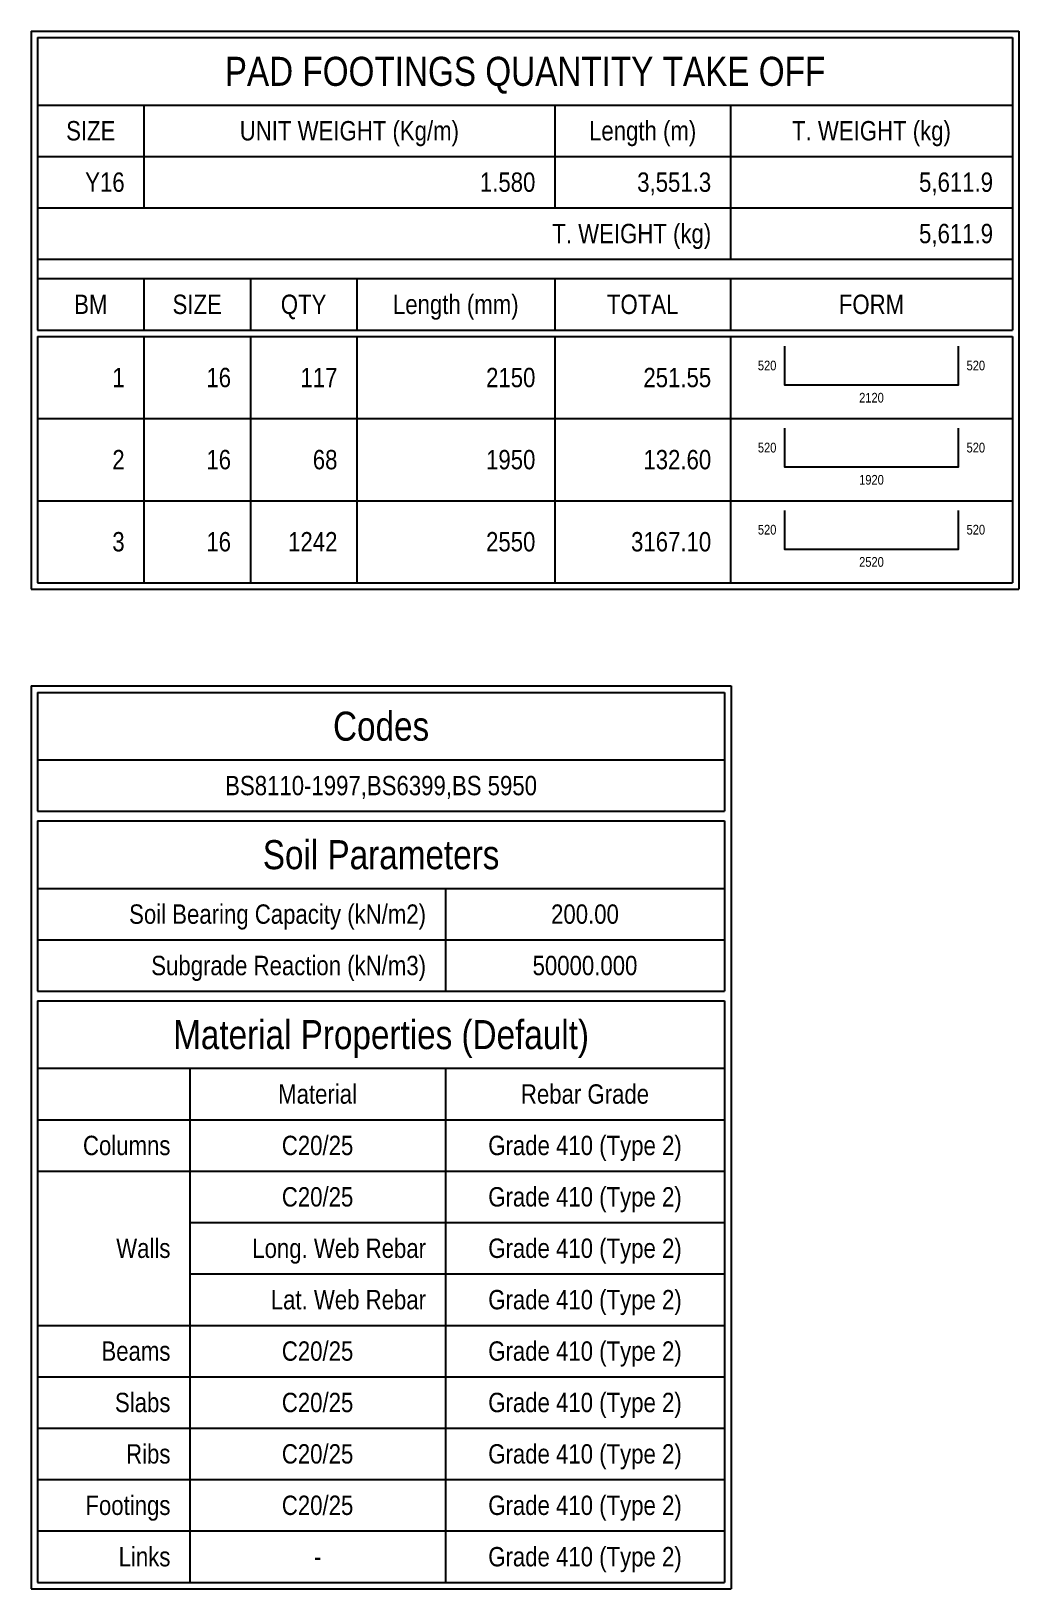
# Model space of a CAD drawing. Extents: x 0 to 206258, y -403073 to 0.
# Drawn here: x 48155 to 53258, y -402643 to -394594 of the extents above; entities that cross this region are included whole.
import ezdxf
from ezdxf.enums import TextEntityAlignment as Align

# ---------------------------------------------------------------- set-up
doc = ezdxf.new("R2010")
doc.units = 0
doc.header["$LTSCALE"] = 1000
for name, color, linetype in [('Quantity Table Header', 1, 'Continuous'), ('Quantity Table Title', 1, 'Continuous'), ('Section Small Text', 5, 'Continuous')]:
    doc.layers.add(name, color=color, linetype=linetype)
for name, color, linetype, true_color in [('Quantity Table Line', 171, 'Continuous', 0xaaaaff), ('Quantity Table Rebar Line', 112, 'Continuous', 0x00bd5e), ('Quantity Table Text', 8, 'Continuous', 0x414141)]:
    doc.layers.add(name, color=color, linetype=linetype, true_color=true_color)
doc.styles.add('Quantity Table Header', font='ARIALN.TTF', dxfattribs={"height": 100})
doc.styles.add('Quantity Table Text', font='ARIALN.TTF', dxfattribs={"height": 100})
doc.styles.add('Quantity Table Title', font='ARIALN.TTF', dxfattribs={"height": 150})
doc.styles.add('Section Small Text', font='ARIALN.TTF', dxfattribs={"height": 50})

msp = doc.modelspace()

# ---------------------------------------------------------------- texts
at = {"layer": 'Quantity Table Header', "transparency": 33554687, "style": 'Quantity Table Header'}
for s, p in [('SIZE', (48462.983, -395108.867)), ('UNIT WEIGHT (Kg/m)', (49799.039, -395108.867)), ('Length (m)', (51314.425, -395108.867)), ('T. WEIGHT (kg)', (52496.793, -395108.867)), ('BM', (48462.983, -396005.742)), ('SIZE', (49012.7, -396005.742)), ('QTY', (49562.516, -396005.742)), ('Length (mm)', (50348.855, -396005.742)), ('TOTAL', (51314.425, -396005.742)), ('FORM', (52496.793, -396005.742)), ('Material', (49634.771, -400086.21)), ('Rebar Grade', (51016.487, -400086.21))]:
    msp.add_text(s, height=100, dxfattribs=at).set_placement(p, align=Align.MIDDLE_CENTER)
for s, p in [('T. WEIGHT (kg)', (51668.614, -395640.117)), ('5,611.9', (53124.972, -395640.117)), ('Columns', (48874.43, -400351.835)), ('Walls', (48874.43, -400883.085)), ('Long. Web Rebar', (50195.111, -400883.085)), ('Lat. Web Rebar', (50195.111, -401148.71)), ('Beams', (48874.43, -401414.335)), ('Slabs', (48874.43, -401679.96)), ('Ribs', (48874.43, -401945.585)), ('Footings', (48874.43, -402211.21)), ('Links', (48874.43, -402476.835))]:
    msp.add_text(s, height=100, dxfattribs=at).set_placement(p, align=Align.MIDDLE_RIGHT)
at = {"layer": 'Quantity Table Text', "transparency": 33554687, "style": 'Quantity Table Text'}
for s, p in [('Y16', (48637.842, -395374.492)), ('     1.580', (50760.237, -395374.492)), ('3,551.3', (51668.614, -395374.492)), ('5,611.9', (53124.972, -395374.492)), ('1', (48637.842, -396383.997)), ('16', (49187.559, -396383.997)), ('117', (49737.472, -396383.997)), ('2150', (50760.237, -396383.997)), ('251.55', (51668.614, -396383.997)), ('2', (48637.842, -396808.216)), ('16', (49187.559, -396808.216)), ('68', (49737.472, -396808.216)), ('1950', (50760.237, -396808.216)), ('132.60', (51668.614, -396808.216)), ('3', (48637.842, -397232.434)), ('16', (49187.559, -397232.434)), ('1242', (49737.472, -397232.434)), ('2550', (50760.237, -397232.434)), ('3167.10', (51668.614, -397232.434)), ('Soil Bearing Capacity (kN/m2)', (50195.111, -399156.523)), ('Subgrade Reaction (kN/m3)', (50195.111, -399422.148))]:
    msp.add_text(s, height=100, dxfattribs=at).set_placement(p, align=Align.MIDDLE_RIGHT)
for s, p in [('BS8110-1997,BS6399,BS 5950', (49962.993, -398492.46)), ('200.00', (51016.487, -399156.523)), ('50000.000', (51016.487, -399422.148)), ('C20/25', (49634.771, -400351.835)), ('Grade 410 (Type 2)', (51016.487, -400351.835)), ('C20/25', (49634.771, -400617.46)), ('Grade 410 (Type 2)', (51016.487, -400617.46)), ('Grade 410 (Type 2)', (51016.487, -400883.085)), ('Grade 410 (Type 2)', (51016.487, -401148.71)), ('C20/25', (49634.771, -401414.335)), ('Grade 410 (Type 2)', (51016.487, -401414.335)), ('C20/25', (49634.771, -401679.96)), ('Grade 410 (Type 2)', (51016.487, -401679.96)), ('C20/25', (49634.771, -401945.585)), ('Grade 410 (Type 2)', (51016.487, -401945.585)), ('C20/25', (49634.771, -402211.21)), ('Grade 410 (Type 2)', (51016.487, -402211.21)), ('Grade 410 (Type 2)', (51016.487, -402476.835)), ('-', (49634.771, -402476.835))]:
    msp.add_text(s, height=100, dxfattribs=at).set_placement(p, align=Align.MIDDLE_CENTER)
at = {"layer": 'Quantity Table Title', "transparency": 33554687, "style": 'Quantity Table Title'}
for s, p in [('PAD FOOTINGS QUANTITY TAKE OFF', (50706.548, -394801.836)), ('Codes', (49962.993, -398185.429)), ('Soil Parameters', (49962.993, -398849.492)), ('Material Properties (Default)', (49962.993, -399779.179))]:
    msp.add_text(s, height=150, dxfattribs=at).set_placement(p, align=Align.MIDDLE_CENTER)
at = {"layer": 'Section Small Text', "transparency": 33554687, "style": 'Section Small Text'}
for p in [(52005.387, -396321.888), (52005.387, -396746.106), (52005.387, -397170.325)]:
    msp.add_text('520', height=50, dxfattribs=at).set_placement(p, align=Align.MIDDLE_RIGHT)
for p in [(52988.199, -396321.888), (52988.199, -396746.106), (52988.199, -397170.325)]:
    msp.add_text('520', height=50, dxfattribs=at).set_placement(p, align=Align.MIDDLE_LEFT)
for s, p in [('2120', (52496.793, -396463.294)), ('1920', (52496.793, -396887.513)), ('2520', (52496.793, -397311.731))]:
    msp.add_text(s, height=50, dxfattribs=at).set_placement(p, align=Align.TOP_CENTER)

# ---------------------------------------------------------------- linework, layer by layer
at = {"layer": 'Quantity Table Line', "transparency": 33554687}
for points in [[(48154.79, -394594.284), (53258.305, -394594.284)], [(48154.79, -394594.284), (48154.79, -397477.877)], [(53258.305, -394594.284), (53258.305, -397477.877)], [(48188.124, -394627.617), (53224.972, -394627.617)], [(48188.124, -394627.617), (48188.124, -394976.054)], [(53224.972, -394627.617), (53224.972, -394976.054)], [(48188.124, -394976.054), (53224.972, -394976.054)], [(48188.124, -394976.054), (48737.842, -394976.054)], [(48188.124, -394976.054), (48188.124, -395241.679)], [(48737.842, -394976.054), (48737.842, -395241.679)], [(48737.842, -394976.054), (50860.237, -394976.054)], [(48737.842, -394976.054), (48737.842, -395241.679)], [(50860.237, -394976.054), (50860.237, -395241.679)], [(50860.237, -394976.054), (51768.614, -394976.054)], [(50860.237, -394976.054), (50860.237, -395241.679)], [(51768.614, -394976.054), (51768.614, -395241.679)], [(51768.614, -394976.054), (53224.972, -394976.054)], [(51768.614, -394976.054), (51768.614, -395241.679)], [(53224.972, -394976.054), (53224.972, -395241.679)], [(48188.124, -395241.679), (48737.842, -395241.679)], [(48188.124, -395241.679), (48737.842, -395241.679)], [(48188.124, -395241.679), (48188.124, -395507.304)], [(48737.842, -395241.679), (50860.237, -395241.679)], [(48737.842, -395241.679), (48737.842, -395507.304)], [(48737.842, -395241.679), (50860.237, -395241.679)], [(48737.842, -395241.679), (48737.842, -395507.304)], [(50860.237, -395241.679), (51768.614, -395241.679)], [(50860.237, -395241.679), (50860.237, -395507.304)], [(50860.237, -395241.679), (51768.614, -395241.679)], [(50860.237, -395241.679), (50860.237, -395507.304)], [(51768.614, -395241.679), (53224.972, -395241.679)], [(51768.614, -395241.679), (51768.614, -395507.304)], [(51768.614, -395241.679), (53224.972, -395241.679)], [(51768.614, -395241.679), (51768.614, -395507.304)], [(53224.972, -395241.679), (53224.972, -395507.304)], [(48188.124, -395507.304), (48737.842, -395507.304)], [(48188.124, -395507.304), (51768.614, -395507.304)], [(48188.124, -395507.304), (48188.124, -395772.929)], [(48737.842, -395507.304), (50860.237, -395507.304)], [(50860.237, -395507.304), (51768.614, -395507.304)], [(51768.614, -395507.304), (53224.972, -395507.304)], [(51768.614, -395507.304), (51768.614, -395772.929)], [(51768.614, -395507.304), (53224.972, -395507.304)], [(51768.614, -395507.304), (51768.614, -395772.929)], [(53224.972, -395507.304), (53224.972, -395772.929)], [(48188.124, -395772.929), (51768.614, -395772.929)], [(48188.124, -395772.929), (53224.972, -395772.929)], [(48188.124, -395772.929), (48188.124, -395872.929)], [(51768.614, -395772.929), (53224.972, -395772.929)], [(53224.972, -395772.929), (53224.972, -395872.929)], [(48188.124, -395872.929), (53224.972, -395872.929)], [(48188.124, -395872.929), (48737.842, -395872.929)], [(48188.124, -395872.929), (48188.124, -396138.554)], [(48737.842, -395872.929), (48737.842, -396138.554)], [(48737.842, -395872.929), (49287.559, -395872.929)], [(48737.842, -395872.929), (48737.842, -396138.554)], [(49287.559, -395872.929), (49287.559, -396138.554)], [(49287.559, -395872.929), (49837.472, -395872.929)], [(49287.559, -395872.929), (49287.559, -396138.554)], [(49837.472, -395872.929), (49837.472, -396138.554)], [(49837.472, -395872.929), (50860.237, -395872.929)], [(49837.472, -395872.929), (49837.472, -396138.554)], [(50860.237, -395872.929), (50860.237, -396138.554)], [(50860.237, -395872.929), (51768.614, -395872.929)], [(50860.237, -395872.929), (50860.237, -396138.554)], [(51768.614, -395872.929), (51768.614, -396138.554)], [(51768.614, -395872.929), (53224.972, -395872.929)], [(51768.614, -395872.929), (51768.614, -396138.554)], [(53224.972, -395872.929), (53224.972, -396138.554)], [(48188.124, -396138.554), (48737.842, -396138.554)], [(48737.842, -396138.554), (49287.559, -396138.554)], [(49287.559, -396138.554), (49837.472, -396138.554)], [(49837.472, -396138.554), (50860.237, -396138.554)], [(50860.237, -396138.554), (51768.614, -396138.554)], [(51768.614, -396138.554), (53224.972, -396138.554)], [(48188.124, -396171.888), (48737.842, -396171.888)], [(48188.124, -396171.888), (48188.124, -396596.106)], [(48737.842, -396171.888), (48737.842, -396596.106)], [(48737.842, -396171.888), (49287.559, -396171.888)], [(48737.842, -396171.888), (48737.842, -396596.106)], [(49287.559, -396171.888), (49287.559, -396596.106)], [(49287.559, -396171.888), (49837.472, -396171.888)], [(49287.559, -396171.888), (49287.559, -396596.106)], [(49837.472, -396171.888), (49837.472, -396596.106)], [(49837.472, -396171.888), (50860.237, -396171.888)], [(49837.472, -396171.888), (49837.472, -396596.106)], [(50860.237, -396171.888), (50860.237, -396596.106)], [(50860.237, -396171.888), (51768.614, -396171.888)], [(50860.237, -396171.888), (50860.237, -396596.106)], [(51768.614, -396171.888), (51768.614, -396596.106)], [(51768.614, -396171.888), (53224.972, -396171.888)], [(51768.614, -396171.888), (51768.614, -396596.106)], [(53224.972, -396171.888), (53224.972, -396596.106)], [(48188.124, -396596.106), (48737.842, -396596.106)], [(48188.124, -396596.106), (48737.842, -396596.106)], [(48188.124, -396596.106), (48188.124, -397020.325)], [(48737.842, -396596.106), (49287.559, -396596.106)], [(48737.842, -396596.106), (48737.842, -397020.325)], [(48737.842, -396596.106), (49287.559, -396596.106)], [(48737.842, -396596.106), (48737.842, -397020.325)], [(49287.559, -396596.106), (49837.472, -396596.106)], [(49287.559, -396596.106), (49287.559, -397020.325)], [(49287.559, -396596.106), (49837.472, -396596.106)], [(49287.559, -396596.106), (49287.559, -397020.325)], [(49837.472, -396596.106), (50860.237, -396596.106)], [(49837.472, -396596.106), (49837.472, -397020.325)], [(49837.472, -396596.106), (50860.237, -396596.106)], [(49837.472, -396596.106), (49837.472, -397020.325)], [(50860.237, -396596.106), (51768.614, -396596.106)], [(50860.237, -396596.106), (50860.237, -397020.325)], [(50860.237, -396596.106), (51768.614, -396596.106)], [(50860.237, -396596.106), (50860.237, -397020.325)], [(51768.614, -396596.106), (53224.972, -396596.106)], [(51768.614, -396596.106), (51768.614, -397020.325)], [(51768.614, -396596.106), (53224.972, -396596.106)], [(51768.614, -396596.106), (51768.614, -397020.325)], [(53224.972, -396596.106), (53224.972, -397020.325)], [(48188.124, -397020.325), (48737.842, -397020.325)], [(48188.124, -397020.325), (48737.842, -397020.325)], [(48188.124, -397020.325), (48188.124, -397444.544)], [(48737.842, -397020.325), (49287.559, -397020.325)], [(48737.842, -397020.325), (48737.842, -397444.544)], [(48737.842, -397020.325), (49287.559, -397020.325)], [(48737.842, -397020.325), (48737.842, -397444.544)], [(49287.559, -397020.325), (49837.472, -397020.325)], [(49287.559, -397020.325), (49287.559, -397444.544)], [(49287.559, -397020.325), (49837.472, -397020.325)], [(49287.559, -397020.325), (49287.559, -397444.544)], [(49837.472, -397020.325), (50860.237, -397020.325)], [(49837.472, -397020.325), (49837.472, -397444.544)], [(49837.472, -397020.325), (50860.237, -397020.325)], [(49837.472, -397020.325), (49837.472, -397444.544)], [(50860.237, -397020.325), (51768.614, -397020.325)], [(50860.237, -397020.325), (50860.237, -397444.544)], [(50860.237, -397020.325), (51768.614, -397020.325)], [(50860.237, -397020.325), (50860.237, -397444.544)], [(51768.614, -397020.325), (53224.972, -397020.325)], [(51768.614, -397020.325), (51768.614, -397444.544)], [(51768.614, -397020.325), (53224.972, -397020.325)], [(51768.614, -397020.325), (51768.614, -397444.544)], [(53224.972, -397020.325), (53224.972, -397444.544)], [(48188.124, -397444.544), (48737.842, -397444.544)], [(48737.842, -397444.544), (49287.559, -397444.544)], [(49287.559, -397444.544), (49837.472, -397444.544)], [(49837.472, -397444.544), (50860.237, -397444.544)], [(50860.237, -397444.544), (51768.614, -397444.544)], [(51768.614, -397444.544), (53224.972, -397444.544)], [(48154.79, -397477.877), (53258.305, -397477.877)], [(48154.79, -397977.877), (51771.196, -397977.877)], [(48154.79, -397977.877), (48154.79, -402642.98)], [(51771.196, -397977.877), (51771.196, -402642.98)], [(48188.124, -398011.21), (51737.862, -398011.21)], [(48188.124, -398011.21), (48188.124, -398359.648)], [(51737.862, -398011.21), (51737.862, -398359.648)], [(48188.124, -398359.648), (51737.862, -398359.648)], [(48188.124, -398359.648), (51737.862, -398359.648)], [(48188.124, -398359.648), (48188.124, -398625.273)], [(51737.862, -398359.648), (51737.862, -398625.273)], [(48188.124, -398625.273), (51737.862, -398625.273)], [(48188.124, -398675.273), (51737.862, -398675.273)], [(48188.124, -398675.273), (48188.124, -399023.71)], [(51737.862, -398675.273), (51737.862, -399023.71)], [(48188.124, -399023.71), (51737.862, -399023.71)], [(48188.124, -399023.71), (50295.111, -399023.71)], [(48188.124, -399023.71), (48188.124, -399289.335)], [(50295.111, -399023.71), (50295.111, -399289.335)], [(50295.111, -399023.71), (51737.862, -399023.71)], [(50295.111, -399023.71), (50295.111, -399289.335)], [(51737.862, -399023.71), (51737.862, -399289.335)], [(48188.124, -399289.335), (50295.111, -399289.335)], [(48188.124, -399289.335), (50295.111, -399289.335)], [(48188.124, -399289.335), (48188.124, -399554.96)], [(50295.111, -399289.335), (51737.862, -399289.335)], [(50295.111, -399289.335), (50295.111, -399554.96)], [(50295.111, -399289.335), (51737.862, -399289.335)], [(50295.111, -399289.335), (50295.111, -399554.96)], [(51737.862, -399289.335), (51737.862, -399554.96)], [(48188.124, -399554.96), (50295.111, -399554.96)], [(48188.124, -399604.96), (51737.862, -399604.96)], [(48188.124, -399604.96), (48188.124, -399953.398)], [(50295.111, -399554.96), (51737.862, -399554.96)], [(51737.862, -399604.96), (51737.862, -399953.398)], [(48188.124, -399953.398), (51737.862, -399953.398)], [(48188.124, -399953.398), (48974.43, -399953.398)], [(48188.124, -399953.398), (48188.124, -400219.023)], [(48974.43, -399953.398), (48974.43, -400219.023)], [(48974.43, -399953.398), (50295.111, -399953.398)], [(48974.43, -399953.398), (48974.43, -400219.023)], [(50295.111, -399953.398), (50295.111, -400219.023)], [(50295.111, -399953.398), (51737.862, -399953.398)], [(50295.111, -399953.398), (50295.111, -400219.023)], [(51737.862, -399953.398), (51737.862, -400219.023)], [(48188.124, -400219.023), (48974.43, -400219.023)], [(48188.124, -400219.023), (48974.43, -400219.023)], [(48188.124, -400219.023), (48188.124, -400484.648)], [(48974.43, -400219.023), (50295.111, -400219.023)], [(48974.43, -400219.023), (48974.43, -400484.648)], [(48974.43, -400219.023), (50295.111, -400219.023)], [(48974.43, -400219.023), (48974.43, -400484.648)], [(50295.111, -400219.023), (51737.862, -400219.023)], [(50295.111, -400219.023), (50295.111, -400484.648)], [(50295.111, -400219.023), (51737.862, -400219.023)], [(50295.111, -400219.023), (50295.111, -400484.648)], [(51737.862, -400219.023), (51737.862, -400484.648)], [(48188.124, -400484.648), (48974.43, -400484.648)], [(48188.124, -400484.648), (48974.43, -400484.648)], [(48188.124, -400484.648), (48188.124, -401281.522)], [(48974.43, -400484.648), (50295.111, -400484.648)], [(48974.43, -400484.648), (48974.43, -401281.522)], [(48974.43, -400484.648), (50295.111, -400484.648)], [(48974.43, -400484.648), (48974.43, -400750.272)], [(50295.111, -400484.648), (51737.862, -400484.648)], [(50295.111, -400484.648), (50295.111, -400750.272)], [(50295.111, -400484.648), (51737.862, -400484.648)], [(50295.111, -400484.648), (50295.111, -400750.272)], [(51737.862, -400484.648), (51737.862, -400750.272)], [(48974.43, -400750.272), (50295.111, -400750.272)], [(48974.43, -400750.272), (50295.111, -400750.272)], [(48974.43, -400750.272), (48974.43, -401015.897)], [(50295.111, -400750.272), (51737.862, -400750.272)], [(50295.111, -400750.272), (50295.111, -401015.897)], [(50295.111, -400750.272), (51737.862, -400750.272)], [(50295.111, -400750.272), (50295.111, -401015.897)], [(51737.862, -400750.272), (51737.862, -401015.897)], [(48974.43, -401015.897), (50295.111, -401015.897)], [(48974.43, -401015.897), (50295.111, -401015.897)], [(48974.43, -401015.897), (48974.43, -401281.522)], [(50295.111, -401015.897), (51737.862, -401015.897)], [(50295.111, -401015.897), (50295.111, -401281.522)], [(50295.111, -401015.897), (51737.862, -401015.897)], [(50295.111, -401015.897), (50295.111, -401281.522)], [(51737.862, -401015.897), (51737.862, -401281.522)], [(48188.124, -401281.522), (48974.43, -401281.522)], [(48188.124, -401281.522), (48974.43, -401281.522)], [(48188.124, -401281.522), (48188.124, -401547.147)], [(48974.43, -401281.522), (50295.111, -401281.522)], [(48974.43, -401281.522), (48974.43, -401547.147)], [(48974.43, -401281.522), (50295.111, -401281.522)], [(48974.43, -401281.522), (48974.43, -401547.147)], [(50295.111, -401281.522), (51737.862, -401281.522)], [(50295.111, -401281.522), (50295.111, -401547.147)], [(50295.111, -401281.522), (51737.862, -401281.522)], [(50295.111, -401281.522), (50295.111, -401547.147)], [(51737.862, -401281.522), (51737.862, -401547.147)], [(48188.124, -401547.147), (48974.43, -401547.147)], [(48188.124, -401547.147), (48974.43, -401547.147)], [(48188.124, -401547.147), (48188.124, -401812.772)], [(48974.43, -401547.147), (50295.111, -401547.147)], [(48974.43, -401547.147), (48974.43, -401812.772)], [(48974.43, -401547.147), (50295.111, -401547.147)], [(48974.43, -401547.147), (48974.43, -401812.772)], [(50295.111, -401547.147), (51737.862, -401547.147)], [(50295.111, -401547.147), (50295.111, -401812.772)], [(50295.111, -401547.147), (51737.862, -401547.147)], [(50295.111, -401547.147), (50295.111, -401812.772)], [(51737.862, -401547.147), (51737.862, -401812.772)], [(48188.124, -401812.772), (48974.43, -401812.772)], [(48188.124, -401812.772), (48974.43, -401812.772)], [(48188.124, -401812.772), (48188.124, -402078.397)], [(48974.43, -401812.772), (50295.111, -401812.772)], [(48974.43, -401812.772), (48974.43, -402078.397)], [(48974.43, -401812.772), (50295.111, -401812.772)], [(48974.43, -401812.772), (48974.43, -402078.397)], [(50295.111, -401812.772), (51737.862, -401812.772)], [(50295.111, -401812.772), (50295.111, -402078.397)], [(50295.111, -401812.772), (51737.862, -401812.772)], [(50295.111, -401812.772), (50295.111, -402078.397)], [(51737.862, -401812.772), (51737.862, -402078.397)], [(48188.124, -402078.397), (48974.43, -402078.397)], [(48188.124, -402078.397), (48974.43, -402078.397)], [(48188.124, -402078.397), (48188.124, -402344.022)], [(48974.43, -402078.397), (50295.111, -402078.397)], [(48974.43, -402078.397), (48974.43, -402344.022)], [(48974.43, -402078.397), (50295.111, -402078.397)], [(48974.43, -402078.397), (48974.43, -402344.022)], [(50295.111, -402078.397), (51737.862, -402078.397)], [(50295.111, -402078.397), (50295.111, -402344.022)], [(50295.111, -402078.397), (51737.862, -402078.397)], [(50295.111, -402078.397), (50295.111, -402344.022)], [(51737.862, -402078.397), (51737.862, -402344.022)], [(48188.124, -402344.022), (48974.43, -402344.022)], [(48188.124, -402344.022), (48974.43, -402344.022)], [(48188.124, -402344.022), (48188.124, -402609.647)], [(48974.43, -402344.022), (50295.111, -402344.022)], [(48974.43, -402344.022), (48974.43, -402609.647)], [(48974.43, -402344.022), (50295.111, -402344.022)], [(48974.43, -402344.022), (48974.43, -402609.647)], [(50295.111, -402344.022), (51737.862, -402344.022)], [(50295.111, -402344.022), (50295.111, -402609.647)], [(50295.111, -402344.022), (51737.862, -402344.022)], [(50295.111, -402344.022), (50295.111, -402609.647)], [(51737.862, -402344.022), (51737.862, -402609.647)], [(48154.79, -402642.98), (51771.196, -402642.98)], [(48188.124, -402609.647), (48974.43, -402609.647)], [(48974.43, -402609.647), (50295.111, -402609.647)], [(50295.111, -402609.647), (51737.862, -402609.647)]]:
    msp.add_lwpolyline(points, dxfattribs=at)
at = {"layer": 'Quantity Table Rebar Line', "transparency": 33554687}
for points in [[(52046.793, -396221.888), (52046.793, -396421.888), (52946.793, -396421.888), (52946.793, -396221.888)], [(52046.793, -396646.106), (52046.793, -396846.106), (52946.793, -396846.106), (52946.793, -396646.106)], [(52046.793, -397070.325), (52046.793, -397270.325), (52946.793, -397270.325), (52946.793, -397070.325)]]:
    msp.add_lwpolyline(points, dxfattribs=at)

msp.set_redraw_order([(e.dxf.handle, doc.entitydb.next_handle()) for e in msp.query("TEXT MTEXT ATTDEF DIMENSION ARC_DIMENSION")])  # texts and dimensions are drawn at this point

doc.saveas('drawing.dxf')
